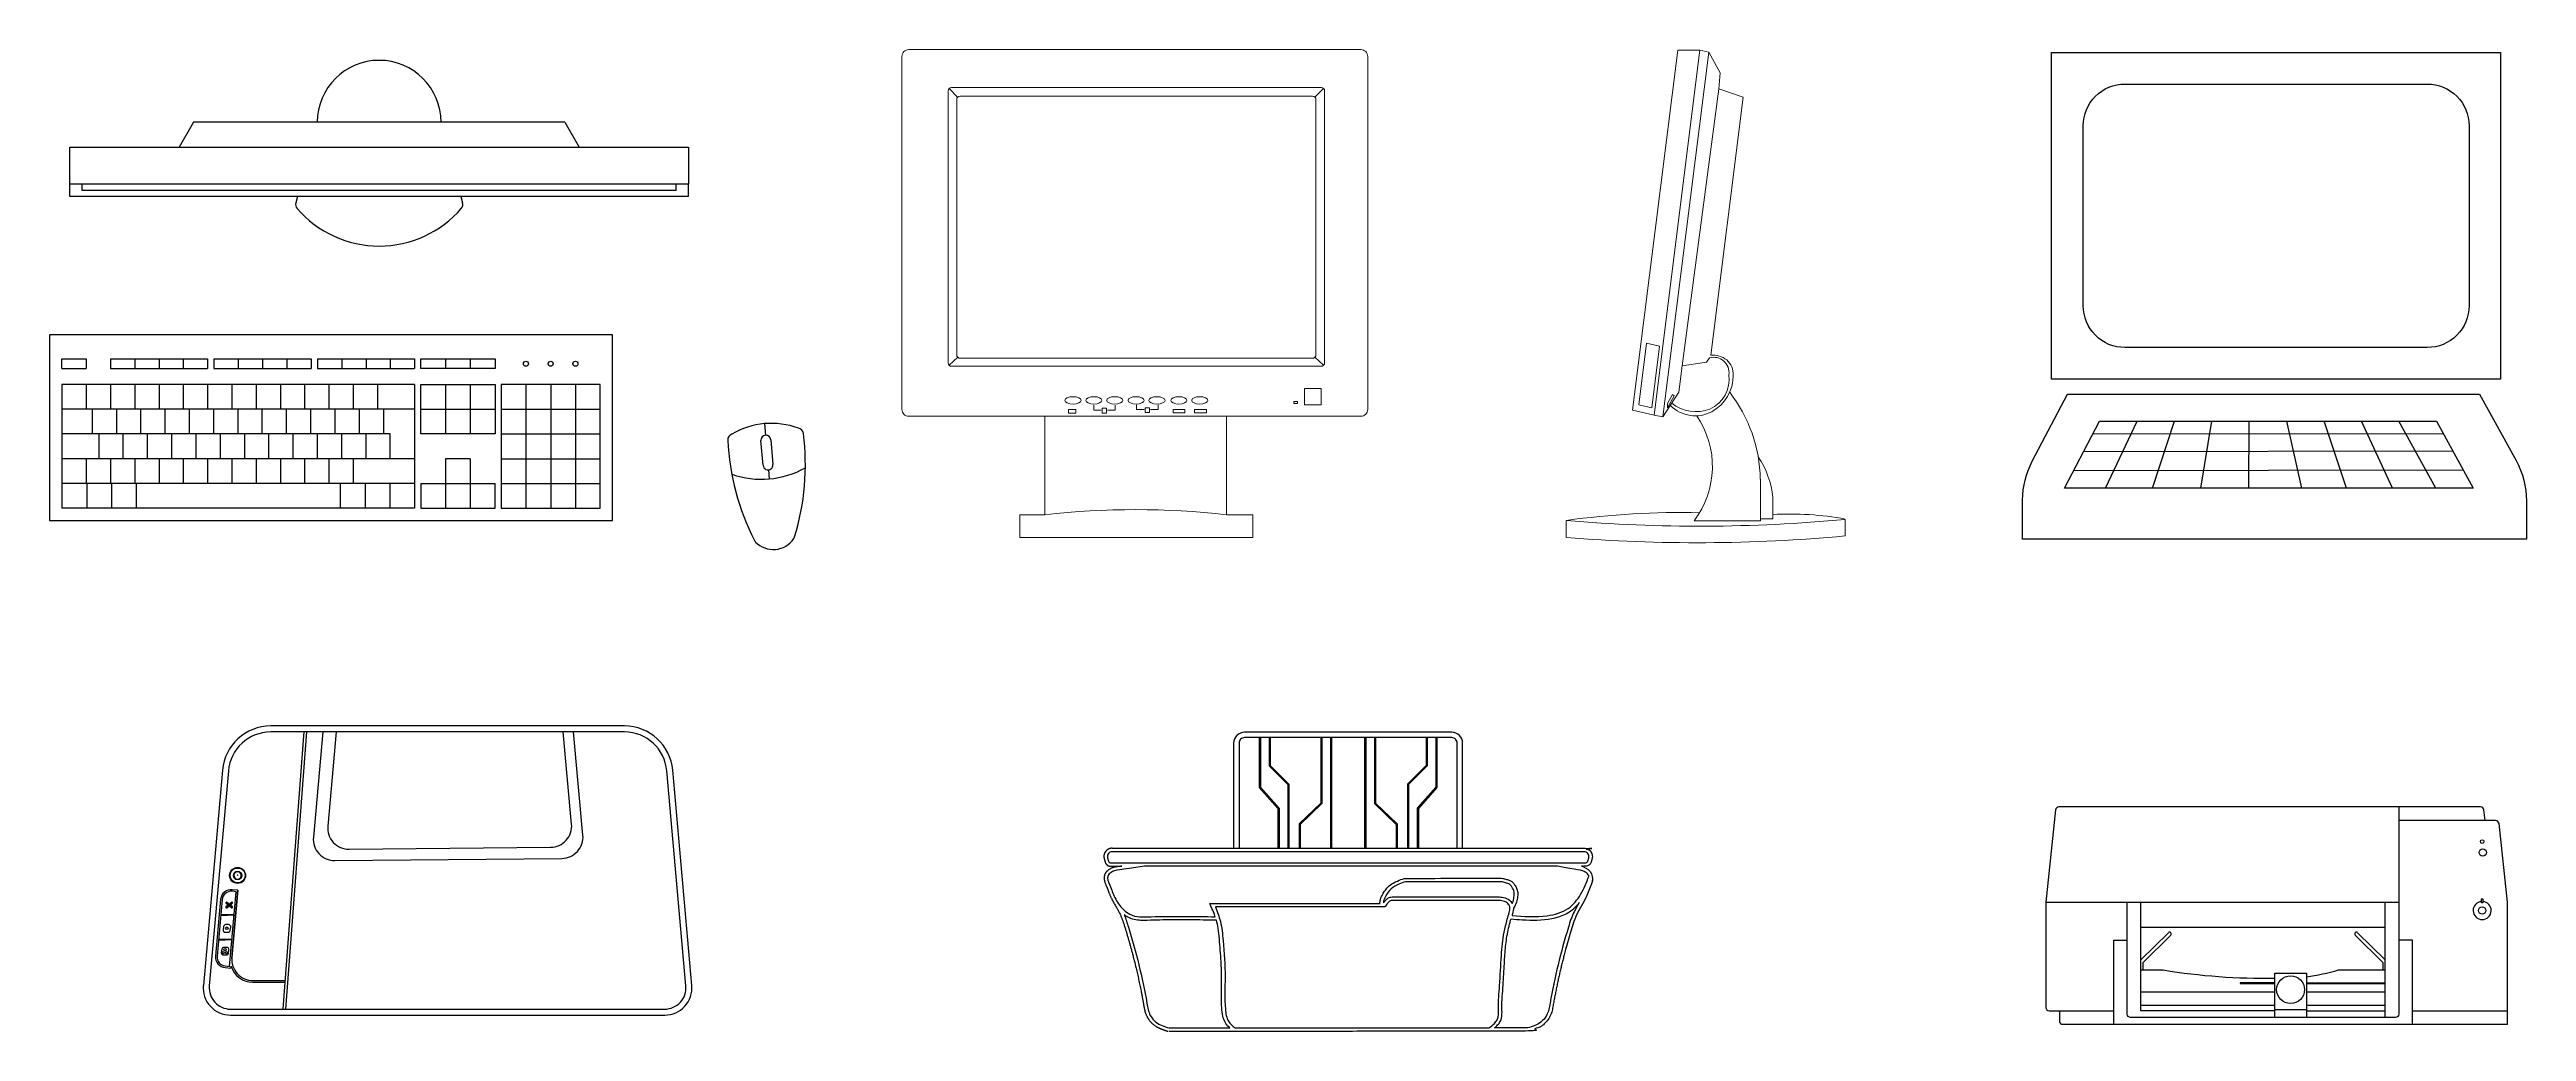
# Model space of a CAD drawing. Header units: millimetres. Extents: x 1474 to 2240, y 2278 to 2630.
# Drawn here: x 1474 to 1992, y 2278 to 2483 of the extents above; entities that cross this region are included whole.
import ezdxf

# ---------------------------------------------------------------- set-up
doc = ezdxf.new("R2010")
doc.units = ezdxf.units.MM
doc.styles.get("Standard").update_dxf_attribs({"font": 'arial.ttf'})

# ---------------------------------------------------------------- blocks, each defined once
blk = doc.blocks.new('comp5')
for p, q in [((-28.76, 83.3), (-31.75, 78.12)), ((48.9, 83.3), (-28.76, 83.3)), ((48.9, 83.3), (51.89, 78.12)), ((-54.65, 67.77), (-54.65, 70.36)), ((74.78, 67.77), (-54.65, 67.77)), ((-52.06, 69.06), (-52.06, 70.36)), ((72.19, 69.06), (-52.06, 69.06)), ((-7.04, 67.77), (-7.39, 66.45)), ((27.17, 67.77), (27.53, 66.45)), ((72.19, 69.06), (72.19, 70.36)), ((74.78, 67.77), (74.78, 70.36)), ((58.89, 38.83), (-58.89, 38.83)), ((-58.89, 38.83), (-58.89, 0)), ((58.89, 0), (58.89, 38.83)), ((-56.3, 33.85), (-51.22, 33.85)), ((-56.3, 31.78), (-56.3, 33.85)), ((-56.3, 31.78), (-51.22, 31.78)), ((-51.22, 33.85), (-51.22, 31.78)), ((-46.15, 33.85), (-25.84, 33.85)), ((-46.15, 33.85), (-46.15, 31.78)), ((-46.15, 31.78), (-25.84, 31.78)), ((-41.07, 33.85), (-41.07, 31.78)), ((-35.99, 33.85), (-35.99, 31.78)), ((-30.91, 33.85), (-30.91, 31.78)), ((-25.84, 33.85), (-25.84, 31.78)), ((-24.49, 33.85), (-24.49, 31.78)), ((-24.49, 33.85), (-4.18, 33.85)), ((-24.49, 31.78), (-4.18, 31.78)), ((-19.41, 33.85), (-19.41, 31.78)), ((-14.34, 33.85), (-14.34, 31.78)), ((-9.26, 33.85), (-9.26, 31.78)), ((-4.18, 33.85), (-4.18, 31.78)), ((-2.84, 33.85), (-2.84, 31.78)), ((-2.84, 33.85), (17.47, 33.85)), ((-2.84, 31.78), (17.47, 31.78)), ((2.24, 33.85), (2.24, 31.78)), ((7.32, 33.85), (7.32, 31.78)), ((12.4, 33.85), (12.4, 31.78)), ((17.47, 33.85), (17.47, 31.78)), ((23.94, 33.85), (23.94, 31.78)), ((29.12, 33.85), (29.12, 31.78)), ((-56.3, 28.47), (-56.3, 2.59)), ((17.47, 28.47), (-56.3, 28.47)), ((-51.22, 28.47), (-51.22, 23.3)), ((-46.15, 28.47), (-46.15, 23.3)), ((-41.07, 28.47), (-41.07, 23.3)), ((-35.99, 28.47), (-35.99, 23.3)), ((-30.91, 28.47), (-30.91, 23.3)), ((-25.84, 28.47), (-25.84, 23.3)), ((-20.76, 28.47), (-20.76, 23.3)), ((-15.68, 28.47), (-15.68, 23.3)), ((-10.6, 28.47), (-10.6, 23.3)), ((-5.53, 28.47), (-5.53, 23.3)), ((-0.45, 28.47), (-0.45, 23.3)), ((4.63, 28.47), (4.63, 23.3)), ((9.71, 28.47), (9.71, 23.3)), ((17.47, 28.47), (17.47, 2.59)), ((23.94, 28.47), (23.94, 18.12)), ((29.12, 28.47), (29.12, 18.12)), ((35.59, 28.47), (35.59, 2.59)), ((40.77, 28.47), (40.77, 2.59)), ((45.95, 28.47), (45.95, 2.59)), ((51.12, 28.47), (51.12, 2.59)), ((17.47, 23.3), (-56.3, 23.3)), ((-49.92, 18.12), (-49.92, 23.3)), ((-44.85, 18.12), (-44.85, 23.3)), ((-39.77, 18.12), (-39.77, 23.3)), ((-34.69, 18.12), (-34.69, 23.3)), ((-29.61, 18.12), (-29.61, 23.3)), ((-24.54, 18.12), (-24.54, 23.3)), ((-19.46, 18.12), (-19.46, 23.3)), ((-14.38, 18.12), (-14.38, 23.3)), ((-9.3, 18.12), (-9.3, 23.3)), ((-4.22, 18.12), (-4.22, 23.3)), ((0.85, 18.12), (0.85, 23.3)), ((5.93, 18.12), (5.93, 23.3)), ((11.01, 18.12), (11.01, 23.3)), ((18.77, 23.3), (34.3, 23.3)), ((35.59, 23.3), (56.3, 23.3)), ((12.4, 18.12), (-56.3, 18.12)), ((-48.54, 12.94), (-48.54, 18.12)), ((-43.46, 12.94), (-43.46, 18.12)), ((-38.38, 12.94), (-38.38, 18.12)), ((-33.3, 12.94), (-33.3, 18.12)), ((-28.23, 12.94), (-28.23, 18.12)), ((-23.15, 12.94), (-23.15, 18.12)), ((-18.07, 12.94), (-18.07, 18.12)), ((-12.99, 12.94), (-12.99, 18.12)), ((-7.92, 12.94), (-7.92, 18.12)), ((-2.84, 12.94), (-2.84, 18.12)), ((2.24, 12.94), (2.24, 18.12)), ((7.32, 12.94), (7.32, 18.12)), ((12.4, 12.94), (12.4, 18.12)), ((35.59, 18.12), (56.3, 18.12)), ((90.66, 20.29), (90.88, 17.86)), ((17.47, 12.94), (-56.3, 12.94)), ((-51.22, 12.94), (-51.22, 7.77)), ((-46.15, 12.94), (-46.15, 7.77)), ((-41.07, 12.94), (-41.07, 7.77)), ((-35.99, 12.94), (-35.99, 7.77)), ((-30.91, 12.94), (-30.91, 7.77)), ((-25.84, 12.94), (-25.84, 7.77)), ((-20.76, 12.94), (-20.76, 7.77)), ((-15.68, 12.94), (-15.68, 7.77)), ((-10.6, 12.94), (-10.6, 7.77)), ((-5.53, 12.94), (-5.53, 7.77)), ((-0.45, 12.94), (-0.45, 7.77)), ((4.63, 12.94), (4.63, 7.77)), ((23.94, 12.94), (23.94, 2.59)), ((29.12, 12.94), (29.12, 2.59)), ((35.59, 12.94), (56.3, 12.94)), ((91.51, 10.64), (91.68, 8.72)), ((17.47, 7.77), (-56.3, 7.77)), ((-51.12, 7.77), (-51.12, 2.59)), ((-45.95, 7.77), (-45.95, 2.59)), ((-40.77, 7.77), (-40.77, 2.59)), ((1.94, 7.77), (1.94, 2.59)), ((7.12, 7.77), (7.12, 2.59)), ((12.3, 7.77), (12.3, 2.59)), ((18.77, 7.77), (34.3, 7.77)), ((35.59, 7.77), (56.3, 7.77)), ((-58.89, 0), (58.89, 0)), ((17.47, 2.59), (-56.3, 2.59))]:
    blk.add_line(p, q)
for points in [[(-54.65, 70.36), (-54.65, 78.12), (74.78, 78.12), (74.78, 70.36)], [(18.77, 33.85), (34.3, 33.85), (34.3, 31.78), (18.77, 31.78)], [(18.77, 28.47), (34.3, 28.47), (34.3, 18.12), (18.77, 18.12)], [(35.59, 2.59), (56.3, 2.59), (56.3, 28.47), (35.59, 28.47)]]:
    blk.add_lwpolyline(points, close=True)
for points in [[(90.39, 11.58), (89.93, 16.74)], [(92, 16.92), (92.45, 11.76)], [(29.12, 12.94), (23.94, 12.94)], [(18.77, 7.77), (18.77, 2.59), (34.3, 2.59), (34.3, 7.77)]]:
    blk.add_lwpolyline(points)
for centre in [(40.77, 32.81), (45.95, 32.81), (51.12, 32.81)]:
    blk.add_circle(centre, 0.518)
for centre, radius, start, end in [((10.07, 83.3), 12.94, 0, 180), ((-6.14, 66.11), 1.29, 165, 220.8862), ((10.07, 80.15), 22.73, 220.8862, 319.1138), ((26.28, 66.11), 1.29, 319.1138, 15), ((84.28, 16.89), 1.29, 110.9822, 182.9348), ((134.96, 19.49), 52.04, 182.9348, 207.0081), ((92.1, 4.01), 16.34, 69.6173, 120.4692), ((90.97, 16.83), 1.04, 5.0432, 185.0432), ((47.19, 11.74), 52.04, 343.0784, 7.1517), ((97.54, 18.06), 1.29, 7.1517, 79.1042), ((90.04, 27.31), 18.66, 250.5959, 299.4905), ((91.42, 11.67), 1.04, 185.0432, 5.0432), ((89.74, -3.56), 1.29, 207.0081, 224.2193), ((92.53, -0.85), 5.18, 224.2193, 325.8672), ((95.74, -3.03), 1.29, 325.8672, 343.0784)]:
    blk.add_arc(centre, radius, start, end)
blk = doc.blocks.new('comp6')
at = {"lineweight": 0}
for p, q in [((-37.38, 92.07), (-39.17, 93.88)), ((37.38, 92.07), (39.19, 93.88)), ((-37.37, 37.67), (-39.16, 36)), ((39.18, 36), (37.37, 37.67)), ((-8.92, 27.64), (-8.92, 26.65)), ((-8.92, 26.65), (-7.35, 26.65)), ((-4.42, 26.65), (-6, 26.65)), ((-4.42, 27.64), (-4.42, 26.65)), ((0.04, 27.73), (0.04, 26.74)), ((0.04, 26.74), (1.61, 26.74)), ((4.54, 26.74), (2.96, 26.74)), ((4.54, 27.73), (4.54, 26.74))]:
    blk.add_line(p, q, dxfattribs=at)
for points in [[(-47.61, 102.01), (46.98, 102.01, -0.414214), (48.4, 100.59), (48.4, 26.76, -0.414214), (46.98, 25.34), (-47.61, 25.34, -0.414214), (-49.03, 26.76), (-49.03, 100.59, -0.414214)], [(38.69, 35.8), (-38.67, 35.8, -0.414214), (-39.38, 36.51), (-39.38, 93.38, -0.414214), (-38.67, 94.09), (38.69, 94.09, -0.414214), (39.4, 93.38), (39.4, 36.51, -0.414214)], [(-36.87, 92.28), (36.87, 92.28, -0.414214), (37.58, 91.57), (37.58, 38.18, -0.414214), (36.87, 37.47), (-36.87, 37.47, -0.414214), (-37.58, 38.18), (-37.58, 91.57, -0.414214)]]:
    blk.add_lwpolyline(points, format="xyb", close=True, dxfattribs=at)
for points in [[(35.21, 31.14), (38.64, 31.14), (38.64, 27.71), (35.21, 27.71)], [(-14.19, 26.74), (-12.66, 26.74), (-12.66, 26.02), (-14.19, 26.02)], [(-7.12, 27.01), (-6.22, 27.01), (-6.22, 26.02), (-7.12, 26.02)], [(1.84, 27.14), (2.78, 27.14), (2.78, 26.11), (1.84, 26.11)], [(7.69, 26.74), (10.12, 26.74), (10.12, 26.06), (7.69, 26.06)], [(12.14, 26.78), (14.67, 26.78), (14.67, 26.06), (12.14, 26.06)], [(32.98, 28.43), (33.74, 28.43), (33.74, 28.03), (32.98, 28.03)]]:
    blk.add_lwpolyline(points, close=True, dxfattribs=at)
for points in [[(-19.12, 4.75), (-19.12, 25.34), (18.86, 25.34), (18.86, 4.75)], [(18.86, 4.75), (24.4, 4.75), (24.4, 0), (-24.4, 0), (-24.4, 4.75), (-19.12, 4.75)]]:
    blk.add_lwpolyline(points, dxfattribs=at)
blk.add_arc((-0.13, -161.23), 167.06, 83.473, 96.527, dxfattribs=at)
for centre in [(-13.24, 28.67), (-8.88, 28.67), (-4.51, 28.67), (-0.05, 28.67), (4.31, 28.67), (8.9, 28.67), (13.27, 28.67)]:
    blk.add_ellipse(centre, major_axis=(1.69, 0), ratio=0.453475, dxfattribs=at)
blk = doc.blocks.new('comp7')
at = {"lineweight": 0}
for p, q in [((0.63, 102.96), (-8.95, 26.66)), ((2.51, 102.58), (-7.08, 26.29)), ((2.51, 102.58), (0.63, 102.96)), ((4.89, 98.27), (2.51, 102.58)), ((-3.08, 36.97), (4.58, 94.91)), ((4.58, 94.91), (4.89, 98.27)), ((4.58, 94.91), (9.71, 93.13)), ((9.71, 93.13), (2.93, 39.19)), ((-10.51, 41.7), (-12.12, 28.86)), ((-7.81, 41.07), (-10.51, 41.7)), ((-7.81, 41.07), (-9.42, 28.23)), ((-3.76, 31.48), (-3.08, 36.97)), ((-3.08, 36.97), (2.04, 37.72)), ((2.04, 37.72), (2.65, 38.66)), ((-7.08, 26.29), (-3.76, 31.48)), ((-8.95, 26.66), (-13.43, 27.71)), ((-9.42, 28.23), (-12.12, 28.86)), ((-8.95, 26.66), (-7.08, 26.29)), ((13.29, 4.57), (13.29, 13.27)), ((15.89, 4.96), (15.89, 9.48)), ((-27.3, 1.09), (-27.3, 4.67)), ((-0.57, 4.57), (13.29, 4.57)), ((13.29, 4.96), (15.89, 4.96)), ((31.05, 4.87), (31.05, 1.41))]:
    blk.add_line(p, q, dxfattribs=at)
for points in [[(-13.43, 27.71), (-3.98, 102.96), (0.63, 102.96)], [(-6.1, 28.19), (-6.1, 29.09), (-5.09, 30.97), (-4.71, 30.74), (-6.1, 28.19)]]:
    blk.add_lwpolyline(points, dxfattribs=at)
for centre, radius, start, end in [((3.51, 35.54), 3.23, 352.2009, 105.4351), ((3.31, 34.3), 4.91, 53.0255, 94.5121), ((3.7, 35.28), 3.9, 355.8947, 48.886), ((-0.22, 34.25), 6.99, 295.1224, 7.0314), ((-0.93, 34.87), 8.52, 298.6986, 0.8853), ((-17.18, 12.75), 30.47, 0.9786, 37.8676), ((-0.31, 33.86), 7.34, 224.6019, 298.2113), ((-0.15, 35.64), 8.24, 231.7975, 290.5322), ((-15.45, 15.94), 18.72, 322.6043, 34.4389), ((-2.49, 7.66), 18.47, 5.671, 33.8733), ((-3.09, -171.54), 177.86, 88.8128, 97.822), ((19.48, -57.26), 63.26, 79.4597, 93.2517), ((0.77, 330.18), 326.72, 265.0721, 275.3184), ((0, 342.76), 342.76, 265.4315, 275.1973)]:
    blk.add_arc(centre, radius, start, end, dxfattribs=at)
blk = doc.blocks.new('comp8')
for p, q in [((-38, 21.99), (35.27, 22.09)), ((-39.93, 18.32), (37.29, 18.43)), ((-42.01, 14.36), (39.47, 14.48))]:
    blk.add_line(p, q)
for points in [[(-46.64, 101.75), (47.3, 101.75), (47.3, 33.43), (-46.64, 33.43)], [(-36.6, 24.66), (33.86, 24.66), (41.55, 10.62), (-43.98, 10.62)]]:
    blk.add_lwpolyline(points, close=True)
for points in [[(-31.3, 95.14), (31.96, 95.14, -0.414214), (40.68, 86.41), (40.68, 48.77, -0.414214), (31.96, 40.05), (-31.3, 40.05, -0.414214), (-40.03, 48.77), (-40.03, 86.41, -0.414214)], [(42.86, 30.32), (50.53, 16.4, -0.126554), (52.7, 7.98), (52.7, 0), (-52.7, 0), (-52.7, 8.16, -0.121567), (-50.69, 16.28), (-43.31, 30.32)]]:
    blk.add_lwpolyline(points, format="xyb", close=True)
for points in [[(-35.4, 10.62), (-28.77, 24.66)], [(-25.56, 10.62), (-20.95, 24.66)], [(-15.43, 10.62), (-13.12, 24.66)], [(-5.39, 10.62), (-5.29, 24.66)], [(5.69, 10.62), (2.54, 24.66)], [(15.02, 10.62), (10.37, 24.66)], [(24.65, 10.62), (18.2, 24.66)], [(33.76, 10.62), (26.03, 24.66)]]:
    blk.add_lwpolyline(points)
blk = doc.blocks.new('comp9')
for p, q in [((-30.07, 59.24), (-34.46, 1.3)), ((-29.49, 59.2), (-33.88, 1.26)), ((-47.09, 51.2), (-51.08, 6.21)), ((-44.66, 21.05), (-47.43, 20.95)), ((-44.65, 20.89), (-47.42, 20.79)), ((-45.13, 15.88), (-47.89, 15.79)), ((-45.12, 15.72), (-47.89, 15.63))]:
    blk.add_line(p, q)
for points in [[(-51.11, 6.21, 0.4404), (-45.42, 0), (45.42, 0, 0.4404), (51.11, 6.21), (47.11, 51.2, 0.388503), (37, 60.46), (-37, 60.46, 0.388503), (-47.11, 51.2)], [(-26.08, 59.2), (-28.07, 37.18, 0.443595), (-23.59, 32.33), (23.93, 32.78, 0.438583), (28.32, 37.63), (26.33, 59.2)], [(-23.32, 59.2), (-25.07, 39.54, 0.443595), (-20.6, 34.7), (21.56, 35.09, 0.438583), (25.94, 39.95), (24.19, 59.2)], [(-45.15, 11.78), (-43.86, 26.12), (-45.06, 26.23, 0.414214), (-47.48, 24.22), (-48.55, 12.36, 0.414214), (-46.53, 9.94), (-45.33, 9.83), (-45.29, 10.25)], [(-43.86, 26.12), (-45.13, 12.08, 0.441059), (-40.71, 7.23), (-34.01, 7.23)], [(-45.3, 10.27, 0.330048), (-40.71, 6.87), (-34.01, 6.87)]]:
    blk.add_lwpolyline(points, format="xyb")
for points in [[(-45.86, 51.09), (-49.85, 6.1, 0.4404), (-45.42, 1.26), (45.42, 1.26, 0.4404), (49.85, 6.1), (45.86, 51.09, 0.388503), (37, 59.2), (-37, 59.2, 0.388503)], [(-45.09, 25.89, 0.414214), (-47.14, 24.18), (-48.21, 12.32, 0.414214), (-46.5, 10.28), (-45.64, 10.2), (-44.23, 25.81)], [(-45.05, 23.39, 1), (-45.19, 23.57), (-46.36, 22.65, 1), (-46.21, 22.47)], [(-45.16, 22.47, 1), (-45.02, 22.65), (-46.18, 23.57, 1), (-46.33, 23.39)], [(-46.42, 18.93, 0.366356), (-46.85, 18.55), (-46.97, 17.86, 0.463747), (-46.53, 17.34), (-45.91, 17.34, 0.370996), (-45.47, 17.72), (-45.36, 18.41, 0.458793), (-45.8, 18.93)], [(-46.79, 14.16, 0.366356), (-47.23, 13.79), (-47.34, 13.1, 0.463747), (-46.91, 12.58), (-46.28, 12.58, 0.370996), (-45.84, 12.96), (-45.74, 13.65, 0.458793), (-46.18, 14.16)]]:
    blk.add_lwpolyline(points, format="xyb", close=True)
for centre, radius in [((-43.93, 29.2), 1.67), ((-43.93, 29.2), 1.55), ((-43.93, 29.2), 0.891), ((-46.16, 18.16), 0.28), ((-46.96, 13.05), 0.226), ((-46.58, 13.68), 0.226), ((-46.26, 13.06), 0.226)]:
    blk.add_circle(centre, radius)
for radius, start, end in [(0.777, 274.9345, 265.0655), (0.0669, 0, 180)]:
    blk.add_arc((-43.93, 29.2), radius, start, end)
at = {"insert": (-46.25, 18.19), "char_height": 0.0469, "width": 0.2992, "attachment_point": 1}
blk.add_mtext('Jkhan', dxfattribs=at)
blk = doc.blocks.new('comp10')
for p, q in [((7.36, 60.69), (7.36, 54.76)), ((19.97, 60.69), (19.97, 37.56)), ((20.2, 60.69), (20.2, 37.56)), ((27.12, 60.69), (27.12, 37.56)), ((27.35, 60.69), (27.35, 37.56)), ((33.53, 27.38), (55.25, 27.38))]:
    blk.add_line(p, q)
for points in [[(1.99, 61.83, 0.414214), (-0.3, 59.54), (-0.3, 37.56), (47.62, 37.56), (47.62, 59.54, 0.414214), (45.34, 61.83)], [(-26.01, 34.52), (73.33, 34.52, 0.337591), (73.8, 34.88), (74, 35.59, 0.495226), (73.06, 36.82), (-25.73, 36.82, 0.495226), (-26.67, 35.59), (-26.48, 34.88, 0.337591)]]:
    blk.add_lwpolyline(points, format="xyb", close=True)
blk.add_lwpolyline([(46.48, 37.56), (46.48, 59.54, 0.414214), (45.34, 60.69), (1.99, 60.69, 0.414214), (0.84, 59.54), (0.84, 37.56)], format="xyb")
for points in [[(5.08, 60.69), (5.08, 50.24), (8.97, 45.87), (8.97, 37.56)], [(5.31, 60.69), (5.31, 50.33), (9.2, 45.95), (9.2, 37.56)], [(7.13, 60.69), (7.13, 54.76), (11.02, 50.88), (11.02, 37.56)], [(17.92, 60.69), (17.92, 47.02), (13.4, 42.65), (13.4, 37.56)], [(18.15, 60.69), (18.15, 46.93), (13.63, 42.55), (13.63, 37.56)], [(29.17, 60.69), (29.17, 46.93), (33.69, 42.55), (33.69, 37.56)], [(29.4, 60.69), (29.4, 47.02), (33.92, 42.65), (33.92, 37.56)], [(39.96, 60.69), (39.96, 54.85), (36.08, 50.97), (36.08, 37.56)], [(40.19, 60.69), (40.19, 54.76), (36.31, 50.88), (36.31, 37.56)], [(42.01, 60.69), (42.01, 50.33), (38.13, 45.95), (38.13, 37.56)], [(42.24, 60.69), (42.24, 50.24), (38.36, 45.87), (38.36, 37.56)], [(7.29, 54.92), (11.25, 50.97), (11.25, 37.56)]]:
    blk.add_lwpolyline(points)
for points, weights, knots in [([(-25.73, 37.56), (-26.28, 37.56), (-26.76, 37.31), (-27.09, 36.88), (-27.42, 36.45), (-27.52, 35.92), (-27.38, 35.4), (-27.31, 35.16), (-27.25, 34.93), (-27.18, 34.69), (-27.03, 34.14), (-26.58, 33.79), (-26.01, 33.79), (-25.24, 33.79), (-24.48, 33.79), (-23.72, 33.79), (-23.64, 33.79), (-24.14, 33.79), (-25.05, 33.66), (-25.44, 33.57), (-26.15, 33.25), (-26.46, 33.06), (-26.93, 32.62), (-27.1, 32.41), (-27.35, 31.89), (-27.39, 31.61), (-27.39, 31.09), (-27.34, 30.86), (-27.18, 30.24), (-27.02, 29.89), (-26.76, 29.27), (-26.64, 28.98), (-26.41, 28.39), (-26.3, 28.09), (-25.94, 27.22), (-25.64, 26.63), (-25.01, 25.51), (-24.68, 24.97), (-24.04, 23.8), (-23.77, 23.17), (-23.28, 21.81), (-23.06, 21.1), (-22.63, 19.67), (-22.42, 18.96), (-21.81, 16.82), (-21.42, 15.39), (-20.34, 11.08), (-19.71, 8.17), (-19.07, 4.51), (-18.96, 3.78), (-18.5, 2.46), (-18.19, 1.89), (-17.38, 0.92), (-16.87, 0.51), (-15.82, -0.08), (-15.27, -0.29), (-14.49, -0.55), (-14.25, -0.62), (-14.02, -0.7)], [1, 0.930754655113, 0.930754655113, 1, 0.930754655113, 0.930754655113, 1, 1, 1, 1, 0.863589730587, 0.863589730587, 1, 1, 1, 1, 1, 1, 1, 1, 1, 1, 1, 1, 1, 1, 1, 1, 1, 1, 1, 1, 1, 1, 1, 1, 1, 1, 1, 1, 1, 1, 1, 1, 1, 1, 1, 1, 1, 1, 1, 1, 1, 1, 1, 1, 1, 1, 1], [0, 0, 0, 0, 0.919642, 0.919642, 0.919642, 1.839284, 1.839284, 1.839284, 2.839284, 2.839284, 2.839284, 4.141593, 4.141593, 4.141593, 5.141593, 5.141593, 5.141593, 5.422872, 5.422872, 5.630283, 5.630283, 5.801446, 5.801446, 5.910955, 5.910955, 6.020465, 6.020465, 6.129975, 6.129975, 6.323535, 6.323535, 6.517095, 6.517095, 6.710655, 6.710655, 7.097775, 7.097775, 7.484895, 7.484895, 7.945673, 7.945673, 8.406452, 8.406452, 8.867231, 8.867231, 9.788789, 9.788789, 11.631904, 11.631904, 12.059916, 12.059916, 12.390992, 12.390992, 12.722069, 12.722069, 13.053146, 13.053146, 13.200659, 13.200659, 13.200659, 13.200659]), ([(-25.73, 37.56), (7.2, 37.56), (40.13, 37.56), (73.06, 37.56), (73.6, 37.56), (74.08, 37.31), (74.41, 36.88), (74.74, 36.45), (74.84, 35.92), (74.7, 35.4), (74.64, 35.16), (74.57, 34.93), (74.51, 34.69), (74.35, 34.14), (73.9, 33.79), (73.33, 33.79), (73.05, 33.79), (72.77, 33.79), (72.48, 33.79), (73.67, 33.22), (73.95, 33.04), (74.39, 32.62), (74.56, 32.41), (74.8, 31.89), (74.85, 31.61), (74.85, 31.09), (74.8, 30.86), (74.63, 30.24), (74.48, 29.89), (74.22, 29.27), (74.1, 28.98), (73.87, 28.39), (73.76, 28.09), (73.39, 27.22), (73.1, 26.63), (72.47, 25.51), (72.14, 24.97), (71.5, 23.8), (71.23, 23.17), (70.74, 21.81), (70.52, 21.1), (70.09, 19.67), (69.88, 18.96), (69.27, 16.82), (68.88, 15.39), (67.8, 11.08), (67.17, 8.17), (66.52, 4.51), (66.41, 3.78), (65.96, 2.46), (65.65, 1.89), (64.84, 0.92), (64.33, 0.51), (63.28, -0.08), (62.73, -0.29), (61.95, -0.55), (61.71, -0.62), (61.47, -0.7), (36.38, -0.71), (11.29, -0.72), (-13.8, -0.73)], [1, 1, 1, 1, 0.930754655113, 0.930754655113, 1, 0.930754655113, 0.930754655113, 1, 1, 1, 1, 0.863589730587, 0.863589730587, 1, 1, 1, 1, 1, 1, 1, 1, 1, 1, 1, 1, 1, 1, 1, 1, 1, 1, 1, 1, 1, 1, 1, 1, 1, 1, 1, 1, 1, 1, 1, 1, 1, 1, 1, 1, 1, 1, 1, 1, 1, 1, 1, 1, 1, 1], [0, 0, 0, 0, 1, 1, 1, 1.919642, 1.919642, 1.919642, 2.839284, 2.839284, 2.839284, 3.839284, 3.839284, 3.839284, 5.141593, 5.141593, 5.141593, 6.141593, 6.141593, 6.141593, 6.29612, 6.29612, 6.405629, 6.405629, 6.515139, 6.515139, 6.624649, 6.624649, 6.818209, 6.818209, 7.011769, 7.011769, 7.205329, 7.205329, 7.592449, 7.592449, 7.979569, 7.979569, 8.440347, 8.440347, 8.901126, 8.901126, 9.361905, 9.361905, 10.283463, 10.283463, 12.126578, 12.126578, 12.55459, 12.55459, 12.885666, 12.885666, 13.216743, 13.216743, 13.54782, 13.54782, 13.695333, 13.695333, 13.695333, 14.695333, 14.695333, 14.695333, 14.695333])]:
    blk.add_rational_spline(points, weights, degree=3, knots=knots)
for points, knots in [([(67.45, 33.79), (71.59, 33.06), (72.9, 33.05), (73.92, 32.08), (74.04, 31.79), (74.02, 31.69), (73.54, 30.45), (72.56, 27.92), (69.75, 24.47), (64.4, 22.99), (60.4, 23.29), (57.95, 23.52), (58.02, 23.74), (58.08, 23.97), (58.2, 24.43), (58.24, 24.64), (58.25, 24.93), (58.26, 24.99), (58.25, 25.04), (58.43, 25.3), (58.61, 25.59), (58.94, 26.37), (59.02, 26.8), (59.12, 27.54), (59.17, 27.91), (59.11, 28.62), (59.02, 28.93), (58.79, 29.47), (58.66, 29.7), (58.38, 30.11), (58.24, 30.3), (57.88, 30.62), (57.69, 30.73), (57.34, 30.9), (57.17, 30.95), (56.72, 31.09), (56.47, 31.15), (56.13, 31.23), (56.04, 31.26), (55.77, 31.3), (48.99, 31.29), (42.2, 31.27), (35.41, 31.26), (34.95, 31.09), (34.47, 30.92), (33.6, 30.55), (33.2, 30.36), (32.45, 29.88), (32.08, 29.57), (31.54, 28.96), (31.34, 28.67), (30.98, 28.08), (30.81, 27.8), (30.55, 27.27), (30.46, 27.06), (30.34, 26.6), (30.3, 26.34), (30.33, 26.05), (30.33, 26.03), (30.33, 26.01), (18.46, 26.01), (6.58, 26.01), (-5.29, 26.01), (-4.56, 24.41), (-4.33, 23.82), (-4.13, 23.24), (-8.48, 23.32), (-14.32, 23.41), (-21.92, 23.05), (-23.68, 25.09), (-24.41, 25.95), (-24.66, 26.38), (-25.38, 27.62), (-26.02, 29.5), (-26.99, 31.59), (-25.44, 33.05), (-24.14, 33.06), (-18.97, 33.79), (9.84, 33.79), (38.64, 33.79), (67.45, 33.79)], [0, 0, 0, 0, 0.579555, 0.770927, 0.788074, 0.788074, 0.788074, 1.657186, 2.460136, 3.414458, 4.926929, 4.926929, 4.926929, 5.06989, 5.06989, 5.174201, 5.174201, 5.197031, 5.197031, 5.197031, 5.376435, 5.376435, 5.608155, 5.608155, 5.802853, 5.802853, 5.943612, 5.943612, 6.084372, 6.084372, 6.193425, 6.193425, 6.279428, 6.279428, 6.36543, 6.36543, 6.528547, 6.528547, 6.58423, 6.58423, 6.58423, 7.58423, 7.58423, 7.58423, 7.889561, 7.889561, 8.130791, 8.130791, 8.372021, 8.372021, 8.565291, 8.565291, 8.75856, 8.75856, 8.865975, 8.865975, 8.97339, 8.97339, 8.982636, 8.982636, 8.982636, 9.982636, 9.982636, 9.982636, 10.376541, 10.376541, 10.376541, 13.132887, 14.057888, 14.720126, 14.720126, 14.720126, 15.027368, 15.604156, 16.020433, 16.211805, 16.79136, 16.79136, 16.79136, 17.79136, 17.79136, 17.79136, 17.79136]), ([(0, 0), (-0.51, 0.42), (-1.7, 1.42), (-2.3, 5.33), (-1.9, 10.89), (-2.41, 17.04), (-2.83, 22.04), (-3.73, 24.28), (-4.12, 25.28), (7.69, 25.28), (19.51, 25.28), (31.33, 25.28), (31.53, 25.54), (31.86, 25.97), (32.48, 26.73), (33.12, 26.68), (33.53, 26.65), (40.77, 26.65), (48.01, 26.65), (55.25, 26.65), (55.63, 26.61), (56.3, 26.55), (57.12, 26.05), (57.66, 25.19), (57.33, 24.01), (56.83, 22.3), (56.08, 19.33), (55.64, 14.67), (55.44, 9.29), (54.98, 4.93), (55.22, 2.04), (54.16, 0.79), (53.51, 0.3), (53.12, 0), (35.41, 0), (17.71, 0), (0, 0)], [0, 0, 0, 0, 1.929085, 4.529185, 11.205364, 18.93438, 22.953476, 26.146579, 26.146579, 26.146579, 27.146579, 27.146579, 27.146579, 28.164888, 28.804863, 29.93115, 29.93115, 29.93115, 30.93115, 30.93115, 30.93115, 32.071194, 32.92206, 33.727732, 34.920616, 36.350315, 39.177586, 44.031672, 50.390448, 55.215999, 57.511634, 58.475474, 59.963433, 59.963433, 59.963433, 60.963433, 60.963433, 60.963433, 60.963433]), ([(55.32, 27.38), (55.66, 27.34), (56.06, 27.31), (56.92, 27.04), (57.35, 26.79), (57.79, 26.3), (57.9, 26.16), (57.98, 26.01), (58.01, 26.06), (58.21, 26.48), (58.37, 27.32), (58.48, 28.48), (58.03, 29.37), (57.46, 30.12), (56.61, 30.35), (56.03, 30.5), (55.77, 30.57), (49.07, 30.57), (42.37, 30.57), (35.66, 30.57), (35.19, 30.4), (34.14, 30.02), (32.51, 29.18), (31.59, 27.71), (31.02, 26.62), (31.05, 26.15), (31.05, 26.12), (31.1, 26.17), (31.14, 26.23), (31.3, 26.43), (31.41, 26.58), (31.67, 26.87), (31.8, 27), (32.16, 27.25), (32.38, 27.33), (32.77, 27.4), (32.95, 27.41), (33.29, 27.4), (33.44, 27.39), (33.58, 27.38)], [0, 0, 0, 0, 0.212031, 0.212031, 0.424063, 0.424063, 0.496054, 0.496054, 0.496054, 0.535962, 0.785003, 1.015682, 1.235553, 1.378052, 1.583411, 1.750675, 1.750675, 1.750675, 2.750675, 2.750675, 2.750675, 3.058511, 3.441989, 3.842626, 4.126819, 4.144371, 4.144371, 4.144371, 4.18823, 4.18823, 4.300553, 4.300553, 4.374166, 4.374166, 4.453721, 4.453721, 4.533277, 4.533277, 4.613113, 4.613113, 4.613113, 4.613113]), ([(54.29, 0), (56.62, 0), (58.94, 0), (61.26, 0), (62.23, 0.3), (63.8, 0.79), (65.5, 2.78), (66.64, 9.77), (68.42, 16.95), (70.66, 23.95), (71.65, 25.57), (72.01, 26.19), (71.78, 25.9), (71.53, 25.62), (70.65, 24.72), (69.92, 24.19), (68.22, 23.35), (67.25, 23.06), (64.19, 22.47), (62.14, 22.48), (59.33, 22.66), (58.53, 22.73), (57.74, 22.8), (57.72, 22.71), (57.69, 22.61), (57.51, 21.96), (57.36, 21.4), (56.97, 19.72), (56.79, 18.6), (56.53, 16.31), (56.45, 15.15), (56.29, 12.51), (56.23, 11.03), (56.07, 8.74), (56.01, 7.94), (55.88, 6.34), (55.84, 5.55), (55.82, 4.27), (55.85, 3.8), (55.86, 2.74), (55.83, 2.15), (55.46, 1.27), (55.28, 1), (54.9, 0.55), (54.7, 0.36), (54.43, 0.12), (54.36, 0.06), (54.29, 0)], [0, 0, 0, 0, 1, 1, 1, 1.616297, 1.991482, 2.535597, 5.893915, 6.60174, 7.046238, 7.046238, 7.046238, 7.258497, 7.258497, 7.754881, 7.754881, 8.327523, 8.327523, 9.548293, 9.548293, 10.034245, 10.034245, 10.034245, 10.098532, 10.098532, 10.459795, 10.459795, 11.18232, 11.18232, 11.904845, 11.904845, 12.8117, 12.8117, 13.313764, 13.313764, 13.815828, 13.815828, 14.111118, 14.111118, 14.406408, 14.406408, 14.555397, 14.555397, 14.704386, 14.704386, 14.755965, 14.755965, 14.755965, 14.755965]), ([(-13.8, 0), (-14.77, 0.3), (-16.34, 0.79), (-18.04, 2.78), (-19.18, 9.77), (-20.91, 16.73), (-22.84, 22.81), (-23.2, 23.66), (-22.96, 23.47), (-22.7, 23.3), (-21.59, 22.7), (-20.66, 22.54), (-18.83, 22.44), (-17.93, 22.49), (-16.18, 22.54), (-15.32, 22.56), (-12.76, 22.6), (-11.09, 22.6), (-7.57, 22.57), (-5.73, 22.54), (-3.89, 22.51), (-3.73, 21.96), (-3.61, 21.42), (-3.41, 20.12), (-3.34, 19.35), (-3.14, 17.01), (-3.01, 15.44), (-2.85, 12.65), (-2.81, 11.42), (-2.82, 8.97), (-2.87, 7.73), (-2.86, 5.71), (-2.84, 4.96), (-2.74, 3.63), (-2.68, 3.04), (-2.45, 2.01), (-2.3, 1.59), (-1.86, 0.78), (-1.55, 0.42), (-1.2, 0.08), (-1.16, 0.04), (-1.12, 0), (-5.34, 0), (-9.57, 0), (-13.8, 0)], [0, 0, 0, 0, 0.616297, 0.991482, 1.535597, 4.893915, 5.458813, 5.458813, 5.458813, 5.62787, 5.62787, 6.143926, 6.143926, 6.659983, 6.659983, 7.17604, 7.17604, 8.208153, 8.208153, 9.373089, 9.373089, 9.373089, 9.740201, 9.740201, 10.221879, 10.221879, 11.185236, 11.185236, 11.958145, 11.958145, 12.731053, 12.731053, 13.179376, 13.179376, 13.511062, 13.511062, 13.747603, 13.747603, 13.983836, 13.983836, 14.017309, 14.017309, 14.017309, 15.017309, 15.017309, 15.017309, 15.017309])]:
    blk.add_open_spline(points, degree=3, knots=knots)
blk = doc.blocks.new('comp11')
for p, q in [((-50.06, 25.56), (23.79, 25.56)), ((20.95, 1.42), (20.95, 25.56)), ((-30.18, 20.34), (20.95, 20.34)), ((-30.18, 6.81), (-2.15, 6.81)), ((4.45, 8.71), (20.95, 8.71)), ((4.45, 8.54), (20.95, 8.54)), ((4.45, 6.81), (20.95, 6.81)), ((-30.18, 3.98), (-2.15, 3.98)), ((-2.15, 3.1), (4.45, 3.1)), ((4.45, 3.98), (20.95, 3.98)), ((4.45, 2.84), (20.95, 2.84)), ((26.63, 2.84), (46.51, 2.84))]:
    blk.add_line(p, q)
for points in [[(41.83, 42.61), (41.59, 44.81, 0.383286), (40.89, 45.45), (-47.3, 45.45, 0.383286), (-48, 44.81), (-50.06, 25.56), (-50.06, 3.55, 0.414214), (-49.35, 2.84), (-35.86, 2.84)], [(-47.22, 2.84), (-47.22, 0.71, 0.414214), (-46.51, 0), (46.51, 0), (46.51, 25.56), (44.76, 41.97, 0.383286), (44.05, 42.61), (23.79, 42.61)], [(23.79, 45.45), (23.79, 2.13, -0.414214), (23.08, 1.42), (-32.31, 1.42, -0.414214), (-33.02, 2.13), (-33.02, 25.56)], [(-29.68, 11.36), (-29.68, 12.94), (-23.92, 18.66, 1), (-24.42, 19.16), (-30.18, 13.45)], [(20.95, 13.45), (15.18, 19.16, 1), (14.68, 18.66), (20.45, 12.94), (20.45, 11.36)], [(-30.18, 11.36), (-25.49, 11.36, 0.04339), (-2.15, 9.64)], [(4.45, 9.96, 0.040067), (11.16, 11.36), (20.95, 11.36)]]:
    blk.add_lwpolyline(points, format="xyb")
blk.add_lwpolyline([(41.34, 26.26), (41.34, 25.4), (41.12, 25.4), (41.12, 26.26)], close=True)
for points in [[(-2.15, 2.84), (-30.18, 2.84), (-30.18, 25.56)], [(-35.86, 0), (-35.86, 17.61), (-33.02, 17.61)], [(26.63, 0), (26.63, 17.61), (23.79, 17.61)], [(-2.15, 1.42), (-2.15, 10.68), (4.45, 10.68), (4.45, 1.42)], [(-2.15, 8.71), (-9.38, 8.71), (-9.38, 8.54), (-2.15, 8.54)]]:
    blk.add_lwpolyline(points)
for centre, radius in [((41.35, 35.93), 0.758), ((41.23, 38.2), 0.379), ((41.23, 23.8), 0.758), ((1.15, 7.25), 2.91)]:
    blk.add_circle(centre, radius)
blk.add_arc((41.23, 23.8), 1.89, 93.3172, 86.3927)

msp = doc.modelspace()

# ---------------------------------------------------------------- block references
for name, p in [('comp6', (1701.28, 2381.39)), ('comp7', (1818.54, 2380.3)), ('comp8', (1939.41, 2381.06)), ('comp5', (1532.81, 2384.91)), ('comp9', (1557.19, 2281.53)), ('comp10', (1721.93, 2278.86)), ('comp11', (1941.61, 2279.61))]:
    msp.add_blockref(name, p)

doc.saveas('drawing.dxf')
